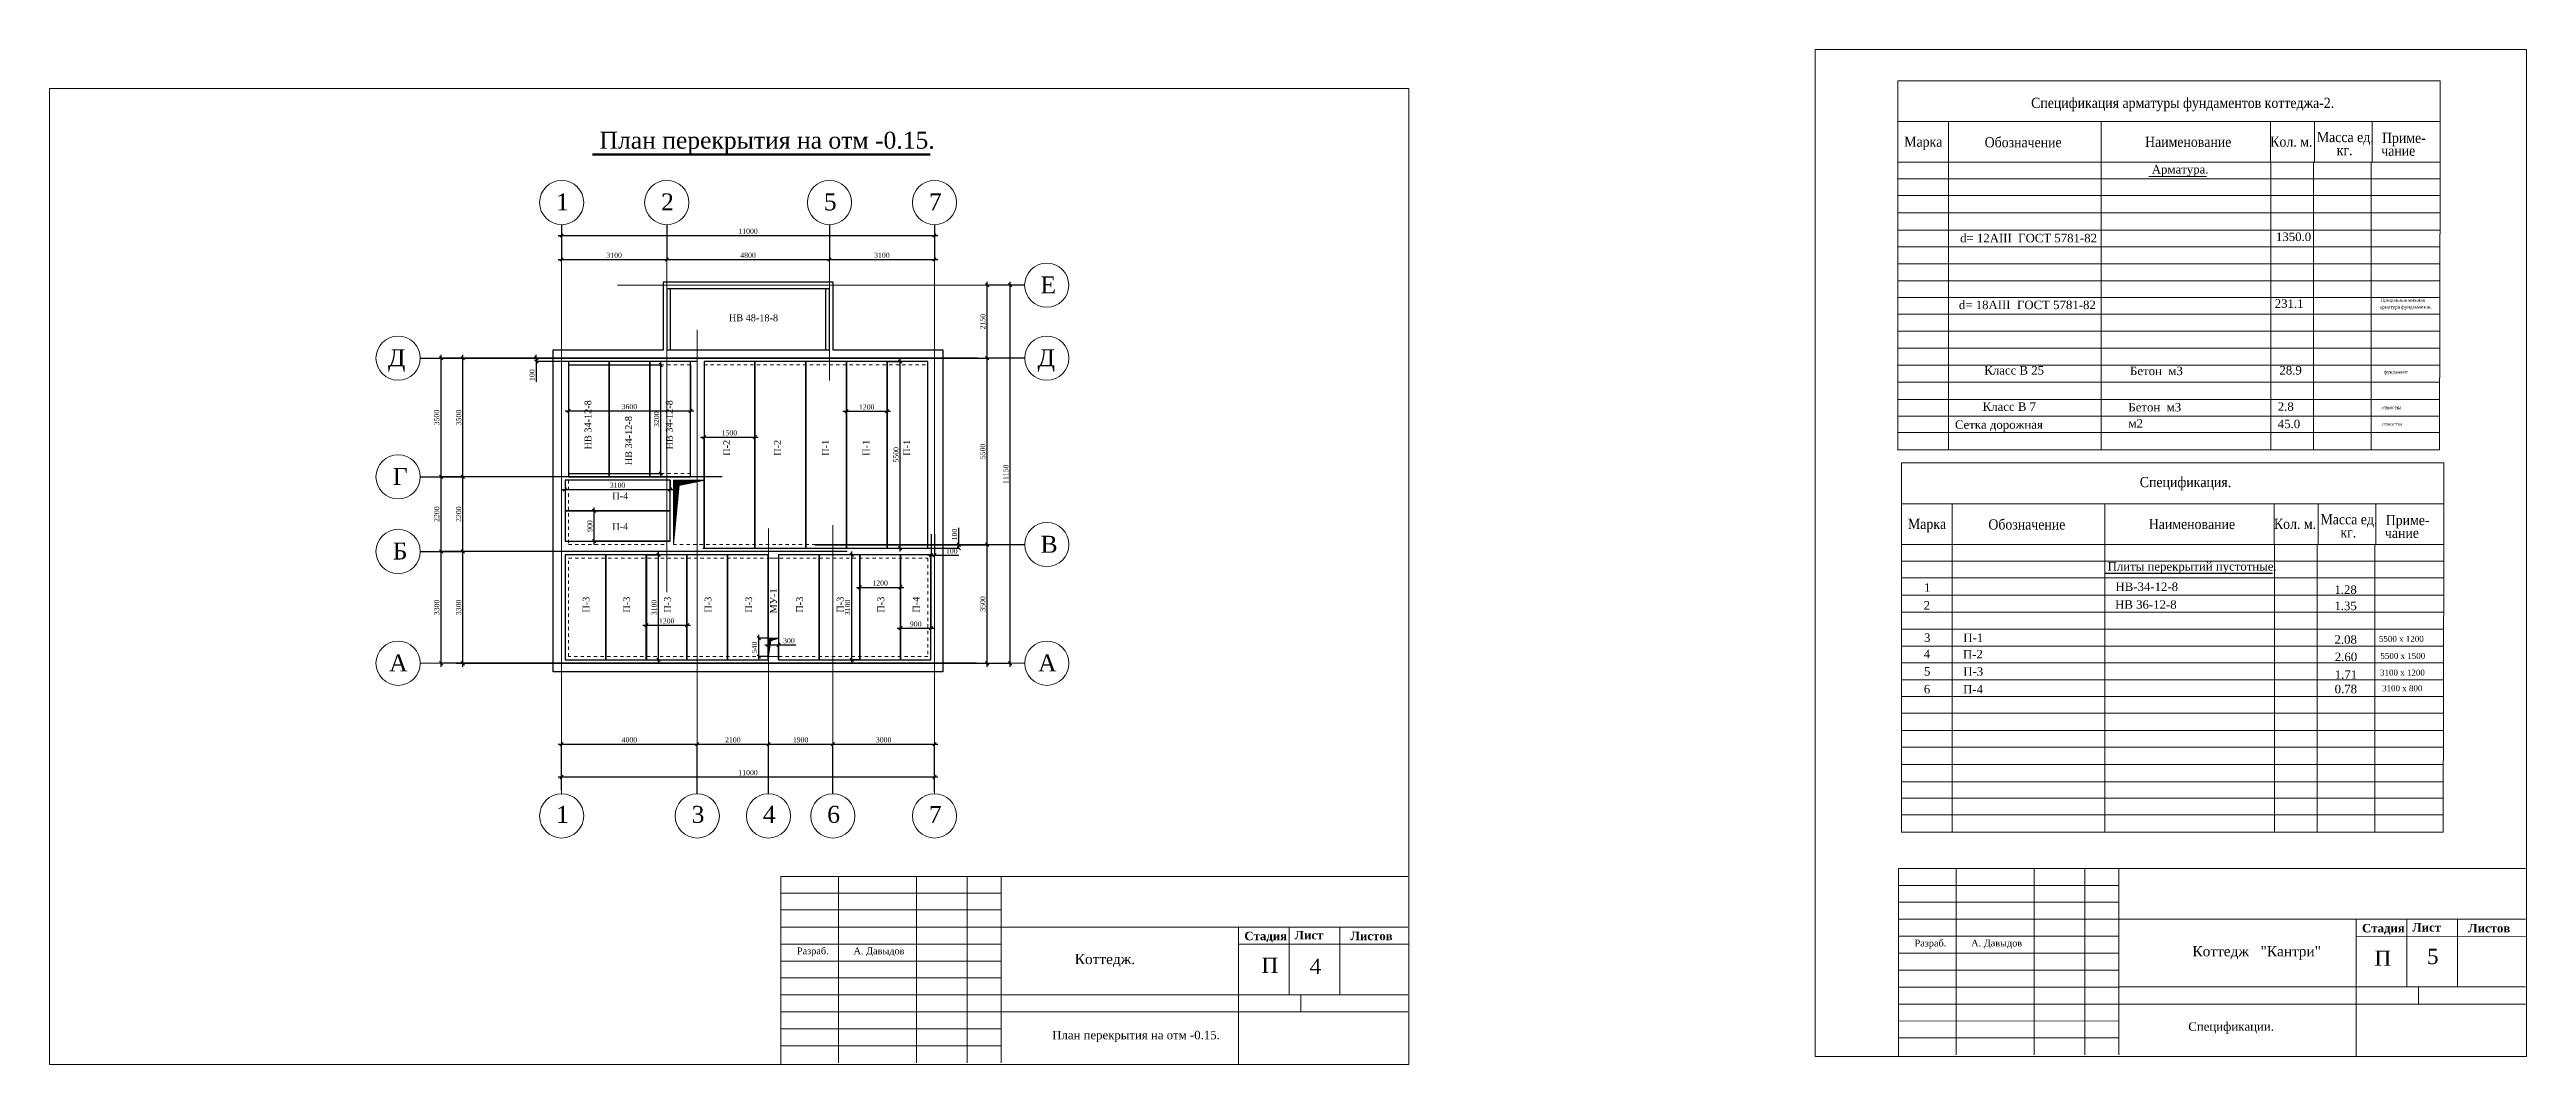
# Model space of a CAD drawing. Extents: x 1526320 to 3332998, y -546296 to 333165.
# Drawn here: x 3259922 to 3332998, y -58055 to -28120 of the extents above; entities that cross this region are included whole.
import ezdxf

# ---------------------------------------------------------------- set-up
doc = ezdxf.new("R2010")
doc.units = 0
doc.header["$LTSCALE"] = 500
doc.header["$MEASUREMENT"] = 0
doc.linetypes.add('424', pattern=[3, 1.5, -1.5])
doc.layers.get('0').update_dxf_attribs({"linetype": 'CONTINUOUS', "lineweight": 0})
doc.layers.add('Для печати', color=250, linetype='CONTINUOUS', lineweight=0)
doc.styles.add('NAKLON', font='TIMESBD.TTF', dxfattribs={"height": 500})
doc.styles.get("Standard").update_dxf_attribs({"font": 'TIMES.TTF', "height": 150})
doc.dimstyles.new('ISO-25', dxfattribs={"dimtxt": 300, "dimasz": 100, "dimexe": 0, "dimexo": 0, "dimgap": 50, "dimtad": 1, "dimdec": 0, "dimrnd": 10, "dimtxsty": 'Standard', "dimblk": 'OBLIQUE', "dimcen": 100, "dimdle": 100, "dimadec": 0, "dimazin": 0, "dimtfac": 1, "dimtdec": 0, "dimtmove": 0, "dimatfit": 3, "dimldrblk": 'OBLIQUE', "dimfxl": 0, "dimarcsym": 0})

msp = doc.modelspace()

# ---------------------------------------------------------------- texts
at = {"layer": 'Для печати', "color": 5, "linetype": 'Continuous', "lineweight": 15, "ltscale": 0.13, "width": 0.9}
for s, p in [('Спецификация арматуры фундаментов коттеджа-2.', (3318384.6, -29842.8)), ('Марка', (3314641.1, -30988.1)), ('Обозначение', (3317014.3, -31003.8)), ('Наименование', (3321746.4, -30992.1)), ('Кол. м.', (3325439, -30987.2)), ('Масса ед.', (3326812.5, -30851.4)), ('Приме-', (3328737.1, -30875.4)), ('кг.', (3327400, -31239.4)), ('чание', (3328713.8, -31253.5)), ('Спецификация.', (3321590.7, -41027.3)), ('Марка', (3314750.5, -42261)), ('Обозначение', (3317123.7, -42276.7)), ('Наименование', (3321855.8, -42265)), ('Кол. м.', (3325548.3, -42260.1)), ('Масса ед.', (3326921.9, -42124.3)), ('кг.', (3327509.4, -42512.3)), ('чание', (3328823.1, -42526.4)), ('Приме-', (3328846.5, -42148.3))]:
    msp.add_text(s, height=300, dxfattribs=at).set_placement(p)
at = {"layer": 'Для печати', "color": 5, "linetype": 'Continuous', "lineweight": 50, "ltscale": 0.13}
for s, height, p in [('План перекрытия на отм -0.15.', 500, (3276147.9, -31044.1)), ('Спецификации.', 250, (3323022.1, -57061.7)), ('План перекрытия на отм -0.15.', 250, (3289504, -57313.6))]:
    msp.add_text(s, height=height, dxfattribs=at).set_placement(p)
at = {"layer": 'Для печати', "color": 5, "linetype": 'Continuous', "lineweight": 15}
for s, height, p in [('Арматура.', 250, (3321944.9, -31778)), ('d= 12AIII  ГОСТ 5781-82', 250, (3316289.7, -33805.6)), ('1350.0', 250, (3325608, -33768.1)), ('d= 18AIII  ГОСТ 5781-82', 250, (3316253.5, -35776.3)), ('231.1', 250, (3325571.8, -35738.7)), ('арматура фундаментов.', 100, (3328668.8, -35767.5)), ('Продольная нижняя', 100, (3328694.6, -35555.2)), ('Класс В 25', 250, (3317004.2, -37706.6)), ('Бетон  м3', 250, (3321302.6, -37723.6)), ('28.9', 250, (3325709.8, -37705.4)), ('фундамент', 100, (3328787.5, -37683.8)), ('Класс В 7', 250, (3316955.3, -38776.6)), ('Бетон  м3', 250, (3321253.6, -38793.7)), ('2.8', 250, (3325660.8, -38775.4)), ('отмостка', 100, (3328719.3, -38728.6)), ('Сетка дорожная', 250, (3316137.9, -39307.4)), ('м2', 250, (3321256.5, -39274.1)), ('45.0', 250, (3325661.1, -39288.9)), ('отмостка', 100, (3328746.5, -39218.3)), ('Разраб.', 200, (3281972.2, -54805.4)), ('А. Давыдов', 200, (3283642.6, -54805.4)), ('Разраб.', 200, (3314946.2, -54575.6)), ('А. Давыдов', 200, (3316616.6, -54575.6)), ('П', 450, (3328514.6, -55144.2)), ('5', 450, (3330064.5, -55094.4)), ('П', 450, (3295680.1, -55355.9)), ('4', 450, (3297100.2, -55383))]:
    msp.add_text(s, height=height, dxfattribs=at).set_placement(p)
at = {"layer": 'Для печати', "color": 5, "linetype": 'Continuous', "lineweight": 9}
for s, height, p in [('1', 500, (3274864.6, -32864.1)), ('2', 500, (3277964.6, -32864.1)), ('5', 500, (3282764.4, -32864.1)), ('7', 500, (3285864.3, -32864.1)), ('Е', 500, (3289157.1, -35311.5)), ('Д', 500, (3269905.2, -37462.6)), ('Д', 500, (3289071, -37462.5)), ('Г', 500, (3270047.8, -40962.8)), ('Б', 500, (3270047.9, -43162.1)), ('В', 500, (3289160.1, -42962.5)), ('А', 500, (3269942.4, -46462.5)), ('А', 500, (3289086.9, -46462.6)), ('1', 500, (3274864.6, -50929.5)), ('3', 500, (3278864.9, -50929.5)), ('4', 500, (3280964.8, -50929.5)), ('6', 500, (3282864.7, -50929.5)), ('7', 500, (3285864.3, -50929.5)), ('Коттедж.', 300, (3290168.6, -55095.3)), ('Коттедж   "Кантри"', 300, (3323142.5, -54865.4))]:
    msp.add_text(s, height=height, dxfattribs=at).set_placement(p)
at = {"layer": 'Для печати', "color": 5, "linetype": 'Continuous', "lineweight": 30, "ltscale": 0.13}
for s, p in [('НВ 48-18-8', (3279964.8, -36133.4)), ('П-4', (3276525.1, -41385.8)), ('П-4', (3276525, -42285.8))]:
    msp.add_text(s, height=200, dxfattribs=at).set_placement(p)
for s, p in [('НВ 34-12-8', (3275905.4, -39915)), ('НВ 34-12-8', (3278304.8, -39914.4)), ('НВ 34-12-8', (3277105.1, -40383.3)), ('П-2', (3279995.8, -40102.1)), ('П-2', (3281495.6, -40102.1)), ('П-1', (3282912.4, -40102.1)), ('П-1', (3284112.1, -40102.1)), ('П-1', (3285311.8, -40102.1)), ('П-3', (3275849.6, -44729)), ('П-3', (3277049.4, -44728.8)), ('П-3', (3278249.2, -44728.8)), ('П-3', (3279448.9, -44728.8)), ('П-3', (3280648.6, -44728.8)), ('МУ-1', (3281377.8, -44750.4)), ('П-3', (3282148.2, -44728.8)), ('П-3', (3283347.9, -44728.8)), ('П-3', (3284547.7, -44728.9)), ('П-4', (3285589.3, -44728.9))]:
    msp.add_text(s, height=200, rotation=90, dxfattribs=at).set_placement(p)
at = {"layer": 'Для печати', "color": 5, "linetype": 'Continuous', "lineweight": 30}
for s, height, p in [('Плиты перекрытий пустотные.', 250, (3320642.2, -43488.4)), ('НВ-34-12-8', 250, (3320873.1, -44090.5)), ('2', 250, (3315213.1, -44638.7)), ('1', 250, (3315223.6, -44114.6)), ('НВ 36-12-8', 250, (3320862.6, -44614.7)), ('1.28', 250, (3327331.8, -44175.8)), ('1.35', 250, (3327331.9, -44654.4)), ('4', 250, (3315216.2, -46074.6)), ('3', 250, (3315224.8, -45590.8)), ('П-2', 250, (3316373.5, -46078.8)), ('П-1', 250, (3316382.2, -45595)), ('2.08', 250, (3327334.9, -45648)), ('2.60', 250, (3327343.6, -46157.7)), ('5500 х 1200', 175, (3328646.3, -45589.8)), ('5500 х 1500', 175, (3328688.9, -46092.9)), ('5', 250, (3315224.8, -46584.3)), ('П-3', 250, (3316382.2, -46588.5)), ('1.71', 250, (3327343.6, -46678.4)), ('3100 х 1200', 175, (3328678.5, -46584.9)), ('6', 250, (3315220.3, -47109.6)), ('П-4', 250, (3316377.7, -47113.8)), ('0.78', 250, (3327339.1, -47107.9)), ('3100 х 800', 175, (3328739.1, -47046.7))]:
    msp.add_text(s, height=height, dxfattribs=at).set_placement(p)
at = {"layer": 'Для печати', "color": 5, "linetype": 'Continuous', "lineweight": 15, "ltscale": 0.13, "style": 'NAKLON'}
for s, p in [('Стадия', (3328146.9, -54160.3)), ('Лист', (3329626.4, -54136)), ('Листов', (3331275.7, -54160.3)), ('Стадия', (3295173, -54390.1)), ('Лист', (3296652.5, -54365.9)), ('Листов', (3298301.8, -54390.1))]:
    msp.add_text(s, height=250, dxfattribs=at).set_placement(p)

# ---------------------------------------------------------------- blocks, each defined once
blk = doc.blocks.new('_Oblique')
at = {"color": 0, "linetype": 'ByBlock', "lineweight": -2}
blk.add_line((-0.5, -0.5), (0.5, 0.5), dxfattribs=at)
blk = doc.blocks.new('*D2127')
at = {"layer": 'Для печати', "color": 0, "linetype": 'Continuous', "lineweight": -2, "ltscale": 0.13}
for p, q in [((3275030, -33287), (3275030, -34314)), ((3278130, -33287), (3278130, -34314)), ((3274930, -34314), (3278230, -34314))]:
    blk.add_line(p, q, dxfattribs=at)
at = {"layer": 'Для печати', "color": 0, "linetype": 'Continuous', "lineweight": -2, "ltscale": 0.13, "xscale": 100, "yscale": 100, "zscale": 100, "rotation": 180}
blk.add_blockref('_Oblique', (3275030, -34314), dxfattribs=at)
at = {"layer": 'Для печати', "color": 0, "linetype": 'Continuous', "lineweight": -2, "ltscale": 0.13, "xscale": 100, "yscale": 100, "zscale": 100}
blk.add_blockref('_Oblique', (3278130, -34314), dxfattribs=at)
at = {"layer": 'Для печати', "color": 0, "linetype": 'Continuous', "lineweight": 5, "ltscale": 0.13, "insert": (3276580, -34187), "char_height": 150, "attachment_point": 5}
blk.add_mtext('3100', dxfattribs=at)
blk = doc.blocks.new('*D2128')
at = {"layer": 'Для печати', "color": 0, "linetype": 'Continuous', "lineweight": -2, "ltscale": 0.13}
for p, q in [((3275230, -37424), (3277957, -37424)), ((3277957, -40723), (3277957, -37324)), ((3275230, -40623), (3277957, -40623))]:
    blk.add_line(p, q, dxfattribs=at)
at = {"layer": 'Для печати', "color": 0, "linetype": 'Continuous', "lineweight": -2, "ltscale": 0.13, "xscale": 100, "yscale": 100, "zscale": 100}
for p, rotation in [((3277957, -37424), 90), ((3277957, -40623), 270)]:
    blk.add_blockref('_Oblique', p, dxfattribs=dict(at, rotation=rotation))
at = {"layer": 'Для печати', "color": 0, "linetype": 'Continuous', "lineweight": 9, "ltscale": 0.13, "insert": (3277831, -39024), "char_height": 150, "attachment_point": 5, "rotation": 90}
blk.add_mtext('3200', dxfattribs=at)
blk = doc.blocks.new('*D2129')
at = {"layer": 'Для печати', "color": 0, "linetype": 'Continuous', "lineweight": -2, "ltscale": 0.13}
for p, q in [((3275990, -42723), (3275990, -41624)), ((3275129, -41724), (3275990, -41724)), ((3278229, -42623), (3275990, -42623))]:
    blk.add_line(p, q, dxfattribs=at)
at = {"layer": 'Для печати', "color": 0, "linetype": 'Continuous', "lineweight": -2, "ltscale": 0.13, "xscale": 100, "yscale": 100, "zscale": 100}
for p, rotation in [((3275990, -41724), 90), ((3275990, -42623), 270)]:
    blk.add_blockref('_Oblique', p, dxfattribs=dict(at, rotation=rotation))
at = {"layer": 'Для печати', "color": 0, "linetype": 'Continuous', "lineweight": 9, "ltscale": 0.13, "insert": (3275864, -42174), "char_height": 150, "attachment_point": 5, "rotation": 90}
blk.add_mtext('900', dxfattribs=at)
blk = doc.blocks.new('*D2130')
at = {"layer": 'Для печати', "color": 0, "linetype": 'Continuous', "lineweight": -2, "ltscale": 0.13}
for p, q in [((3274930, -49576), (3286130, -49576)), ((3275030, -49966), (3275030, -49576)), ((3286030, -49999), (3286030, -49576))]:
    blk.add_line(p, q, dxfattribs=at)
at = {"layer": 'Для печати', "color": 0, "linetype": 'Continuous', "lineweight": -2, "ltscale": 0.13, "xscale": 100, "yscale": 100, "zscale": 100, "rotation": 180}
blk.add_blockref('_Oblique', (3275030, -49576), dxfattribs=at)
at = {"layer": 'Для печати', "color": 0, "linetype": 'Continuous', "lineweight": -2, "ltscale": 0.13, "xscale": 100, "yscale": 100, "zscale": 100}
blk.add_blockref('_Oblique', (3286030, -49576), dxfattribs=at)
at = {"layer": 'Для печати', "color": 0, "linetype": 'Continuous', "lineweight": 9, "ltscale": 0.13, "insert": (3280530, -49450), "char_height": 150, "attachment_point": 5}
blk.add_mtext('11000', dxfattribs=at)
blk = doc.blocks.new('*D2131')
at = {"layer": 'Для печати', "color": 0, "linetype": 'Continuous', "lineweight": -2, "ltscale": 0.13}
for p, q in [((3287581, -37324), (3287581, -34973)), ((3288689, -35073), (3287581, -35073)), ((3271005, -37224), (3287581, -37224))]:
    blk.add_line(p, q, dxfattribs=at)
at = {"layer": 'Для печати', "color": 0, "linetype": 'Continuous', "lineweight": -2, "ltscale": 0.13, "xscale": 100, "yscale": 100, "zscale": 100}
for p, rotation in [((3287581, -35073), 90), ((3287581, -37224), 270)]:
    blk.add_blockref('_Oblique', p, dxfattribs=dict(at, rotation=rotation))
at = {"layer": 'Для печати', "color": 0, "linetype": 'Continuous', "lineweight": 9, "ltscale": 0.13, "insert": (3287455, -36148), "char_height": 150, "attachment_point": 5, "rotation": 90}
blk.add_mtext('2150', dxfattribs=at)
blk = doc.blocks.new('*D2132')
at = {"layer": 'Для печати', "color": 0, "linetype": 'Continuous', "lineweight": -2, "ltscale": 0.13}
for p, q in [((3287581, -46324), (3287581, -42624)), ((3288692, -42724), (3287581, -42724)), ((3271917, -46224), (3287581, -46224))]:
    blk.add_line(p, q, dxfattribs=at)
at = {"layer": 'Для печати', "color": 0, "linetype": 'Continuous', "lineweight": -2, "ltscale": 0.13, "xscale": 100, "yscale": 100, "zscale": 100}
for p, rotation in [((3287581, -42724), 90), ((3287581, -46224), 270)]:
    blk.add_blockref('_Oblique', p, dxfattribs=dict(at, rotation=rotation))
at = {"layer": 'Для печати', "color": 0, "linetype": 'Continuous', "lineweight": 9, "ltscale": 0.13, "insert": (3287455, -44474), "char_height": 150, "attachment_point": 5, "rotation": 90}
blk.add_mtext('3500', dxfattribs=at)
blk = doc.blocks.new('*D2133')
at = {"layer": 'Для печати', "color": 0, "linetype": 'Continuous', "lineweight": -2, "ltscale": 0.13}
for p, q in [((3271472, -46324), (3271472, -42824)), ((3273090, -42924), (3271472, -42924)), ((3287269, -46224), (3271472, -46224))]:
    blk.add_line(p, q, dxfattribs=at)
at = {"layer": 'Для печати', "color": 0, "linetype": 'Continuous', "lineweight": -2, "ltscale": 0.13, "xscale": 100, "yscale": 100, "zscale": 100}
for p, rotation in [((3271472, -42924), 90), ((3271472, -46224), 270)]:
    blk.add_blockref('_Oblique', p, dxfattribs=dict(at, rotation=rotation))
at = {"layer": 'Для печати', "color": 0, "linetype": 'Continuous', "lineweight": 9, "ltscale": 0.13, "insert": (3271345, -44574), "char_height": 150, "attachment_point": 5, "rotation": 90}
blk.add_mtext('3300', dxfattribs=at)
blk = doc.blocks.new('*D2134')
at = {"layer": 'Для печати', "color": 0, "linetype": 'Continuous', "lineweight": -2, "ltscale": 0.13}
for p, q in [((3288261, -46324), (3288261, -34973)), ((3288689, -35073), (3288261, -35073)), ((3271917, -46224), (3288261, -46224))]:
    blk.add_line(p, q, dxfattribs=at)
at = {"layer": 'Для печати', "color": 0, "linetype": 'Continuous', "lineweight": -2, "ltscale": 0.13, "xscale": 100, "yscale": 100, "zscale": 100}
for p, rotation in [((3288261, -35073), 90), ((3288261, -46224), 270)]:
    blk.add_blockref('_Oblique', p, dxfattribs=dict(at, rotation=rotation))
at = {"layer": 'Для печати', "color": 0, "linetype": 'Continuous', "lineweight": 9, "ltscale": 0.13, "insert": (3288135, -40648), "char_height": 150, "attachment_point": 5, "rotation": 90}
blk.add_mtext('11150', dxfattribs=at)
blk = doc.blocks.new('*D2135')
at = {"layer": 'Для печати', "color": 0, "linetype": 'Continuous', "lineweight": -2, "ltscale": 0.13}
for p, q in [((3271472, -40824), (3271472, -37124)), ((3287298, -37224), (3271472, -37224)), ((3273081, -40724), (3271472, -40724))]:
    blk.add_line(p, q, dxfattribs=at)
at = {"layer": 'Для печати', "color": 0, "linetype": 'Continuous', "lineweight": -2, "ltscale": 0.13, "xscale": 100, "yscale": 100, "zscale": 100}
for p, rotation in [((3271472, -37224), 90), ((3271472, -40724), 270)]:
    blk.add_blockref('_Oblique', p, dxfattribs=dict(at, rotation=rotation))
at = {"layer": 'Для печати', "color": 0, "linetype": 'Continuous', "lineweight": 9, "ltscale": 0.13, "insert": (3271345, -38974), "char_height": 150, "attachment_point": 5, "rotation": 90}
blk.add_mtext('3500', dxfattribs=at)
blk = doc.blocks.new('*D2136')
at = {"layer": 'Для печати', "color": 0, "linetype": 'Continuous', "lineweight": -2, "ltscale": 0.13}
for p, q in [((3274930, -33604), (3286130, -33604)), ((3275030, -33287), (3275030, -33604)), ((3286030, -33287), (3286030, -33604))]:
    blk.add_line(p, q, dxfattribs=at)
at = {"layer": 'Для печати', "color": 0, "linetype": 'Continuous', "lineweight": -2, "ltscale": 0.13, "xscale": 100, "yscale": 100, "zscale": 100, "rotation": 180}
blk.add_blockref('_Oblique', (3275030, -33604), dxfattribs=at)
at = {"layer": 'Для печати', "color": 0, "linetype": 'Continuous', "lineweight": -2, "ltscale": 0.13, "xscale": 100, "yscale": 100, "zscale": 100}
blk.add_blockref('_Oblique', (3286030, -33604), dxfattribs=at)
at = {"layer": 'Для печати', "color": 0, "linetype": 'Continuous', "lineweight": 5, "ltscale": 0.13, "insert": (3280530, -33477), "char_height": 150, "attachment_point": 5}
blk.add_mtext('11000', dxfattribs=at)
blk = doc.blocks.new('*D2137')
at = {"layer": 'Для печати', "color": 0, "linetype": 'Continuous', "lineweight": -2, "ltscale": 0.13}
for p, q in [((3274283, -37224), (3274283, -37124)), ((3279029, -37224), (3274283, -37224)), ((3274283, -37224), (3274283, -37324)), ((3279029, -37324), (3274283, -37324)), ((3274283, -37324), (3274283, -37922))]:
    blk.add_line(p, q, dxfattribs=at)
at = {"layer": 'Для печати', "color": 0, "linetype": 'Continuous', "lineweight": -2, "ltscale": 0.13, "xscale": 100, "yscale": 100, "zscale": 100}
for p, rotation in [((3274283, -37224), 270), ((3274283, -37324), 90)]:
    blk.add_blockref('_Oblique', p, dxfattribs=dict(at, rotation=rotation))
at = {"layer": 'Для печати', "color": 0, "linetype": 'Continuous', "lineweight": 9, "ltscale": 0.13, "insert": (3274157, -37723), "char_height": 150, "attachment_point": 5, "rotation": 90}
blk.add_mtext('100', dxfattribs=at)
blk = doc.blocks.new('*D2138')
at = {"layer": 'Для печати', "color": 0, "linetype": 'Continuous', "lineweight": -2, "ltscale": 0.13}
for p, q in [((3275130, -40824), (3275130, -41097)), ((3278229, -40824), (3278229, -41097)), ((3275030, -41097), (3278329, -41097))]:
    blk.add_line(p, q, dxfattribs=at)
at = {"layer": 'Для печати', "color": 0, "linetype": 'Continuous', "lineweight": -2, "ltscale": 0.13, "xscale": 100, "yscale": 100, "zscale": 100, "rotation": 180}
blk.add_blockref('_Oblique', (3275130, -41097), dxfattribs=at)
at = {"layer": 'Для печати', "color": 0, "linetype": 'Continuous', "lineweight": -2, "ltscale": 0.13, "xscale": 100, "yscale": 100, "zscale": 100}
blk.add_blockref('_Oblique', (3278229, -41097), dxfattribs=at)
at = {"layer": 'Для печати', "color": 0, "linetype": 'Continuous', "lineweight": 9, "ltscale": 0.13, "insert": (3276679, -40970), "char_height": 150, "attachment_point": 5}
blk.add_mtext('3100', dxfattribs=at)
blk = doc.blocks.new('*D2139')
at = {"layer": 'Для печати', "color": 0, "linetype": 'Continuous', "lineweight": -2, "ltscale": 0.13}
for p, q in [((3275230, -37424), (3275230, -38779)), ((3278830, -37424), (3278830, -38779)), ((3275130, -38779), (3278930, -38779))]:
    blk.add_line(p, q, dxfattribs=at)
at = {"layer": 'Для печати', "color": 0, "linetype": 'Continuous', "lineweight": -2, "ltscale": 0.13, "xscale": 100, "yscale": 100, "zscale": 100, "rotation": 180}
blk.add_blockref('_Oblique', (3275230, -38779), dxfattribs=at)
at = {"layer": 'Для печати', "color": 0, "linetype": 'Continuous', "lineweight": -2, "ltscale": 0.13, "xscale": 100, "yscale": 100, "zscale": 100}
blk.add_blockref('_Oblique', (3278830, -38779), dxfattribs=at)
at = {"layer": 'Для печати', "color": 0, "linetype": 'Continuous', "lineweight": 9, "ltscale": 0.13, "insert": (3277030, -38652), "char_height": 150, "attachment_point": 5}
blk.add_mtext('3600', dxfattribs=at)
blk = doc.blocks.new('*D2140')
at = {"layer": 'Для печати', "color": 0, "linetype": 'Continuous', "lineweight": -2, "ltscale": 0.13}
for p, q in [((3274930, -48607), (3279131, -48607)), ((3275030, -49966), (3275030, -48607)), ((3279031, -50073), (3279031, -48607))]:
    blk.add_line(p, q, dxfattribs=at)
at = {"layer": 'Для печати', "color": 0, "linetype": 'Continuous', "lineweight": -2, "ltscale": 0.13, "xscale": 100, "yscale": 100, "zscale": 100, "rotation": 180}
blk.add_blockref('_Oblique', (3275030, -48607), dxfattribs=at)
at = {"layer": 'Для печати', "color": 0, "linetype": 'Continuous', "lineweight": -2, "ltscale": 0.13, "xscale": 100, "yscale": 100, "zscale": 100}
blk.add_blockref('_Oblique', (3279031, -48607), dxfattribs=at)
at = {"layer": 'Для печати', "color": 0, "linetype": 'Continuous', "lineweight": 9, "ltscale": 0.13, "insert": (3277030, -48481), "char_height": 150, "attachment_point": 5}
blk.add_mtext('4000', dxfattribs=at)
blk = doc.blocks.new('*D2141')
at = {"layer": 'Для печати', "color": 0, "linetype": 'Continuous', "lineweight": -2, "ltscale": 0.13}
for p, q in [((3270856, -40724), (3272118, -40724)), ((3272118, -43023), (3272118, -40624)), ((3283450, -42923), (3272118, -42923))]:
    blk.add_line(p, q, dxfattribs=at)
at = {"layer": 'Для печати', "color": 0, "linetype": 'Continuous', "lineweight": -2, "ltscale": 0.13, "xscale": 100, "yscale": 100, "zscale": 100}
for p, rotation in [((3272118, -40724), 90), ((3272118, -42923), 270)]:
    blk.add_blockref('_Oblique', p, dxfattribs=dict(at, rotation=rotation))
at = {"layer": 'Для печати', "color": 0, "linetype": 'Continuous', "lineweight": 9, "ltscale": 0.13, "insert": (3271992, -41824), "char_height": 150, "attachment_point": 5, "rotation": 90}
blk.add_mtext('2200', dxfattribs=at)
blk = doc.blocks.new('*D2142')
at = {"layer": 'Для печати', "color": 0, "linetype": 'Continuous', "lineweight": -2, "ltscale": 0.13}
for p, q in [((3270856, -37224), (3272118, -37224)), ((3272118, -40824), (3272118, -37124)), ((3279768, -40724), (3272118, -40724))]:
    blk.add_line(p, q, dxfattribs=at)
at = {"layer": 'Для печати', "color": 0, "linetype": 'Continuous', "lineweight": -2, "ltscale": 0.13, "xscale": 100, "yscale": 100, "zscale": 100}
for p, rotation in [((3272118, -37224), 90), ((3272118, -40724), 270)]:
    blk.add_blockref('_Oblique', p, dxfattribs=dict(at, rotation=rotation))
at = {"layer": 'Для печати', "color": 0, "linetype": 'Continuous', "lineweight": 9, "ltscale": 0.13, "insert": (3271992, -38974), "char_height": 150, "attachment_point": 5, "rotation": 90}
blk.add_mtext('3500', dxfattribs=at)
blk = doc.blocks.new('*D2143')
at = {"layer": 'Для печати', "color": 0, "linetype": 'Continuous', "lineweight": -2, "ltscale": 0.13}
for p, q in [((3270856, -42924), (3272118, -42924)), ((3272118, -46324), (3272118, -42824)), ((3272566, -46224), (3272118, -46224))]:
    blk.add_line(p, q, dxfattribs=at)
at = {"layer": 'Для печати', "color": 0, "linetype": 'Continuous', "lineweight": -2, "ltscale": 0.13, "xscale": 100, "yscale": 100, "zscale": 100}
for p, rotation in [((3272118, -42924), 90), ((3272118, -46224), 270)]:
    blk.add_blockref('_Oblique', p, dxfattribs=dict(at, rotation=rotation))
at = {"layer": 'Для печати', "color": 0, "linetype": 'Continuous', "lineweight": 9, "ltscale": 0.13, "insert": (3271992, -44574), "char_height": 150, "attachment_point": 5, "rotation": 90}
blk.add_mtext('3300', dxfattribs=at)
blk = doc.blocks.new('*D2144')
at = {"layer": 'Для печати', "color": 0, "linetype": 'Continuous', "lineweight": -2, "ltscale": 0.13}
for p, q in [((3271472, -43024), (3271472, -40624)), ((3273081, -40724), (3271472, -40724)), ((3273090, -42924), (3271472, -42924))]:
    blk.add_line(p, q, dxfattribs=at)
at = {"layer": 'Для печати', "color": 0, "linetype": 'Continuous', "lineweight": -2, "ltscale": 0.13, "xscale": 100, "yscale": 100, "zscale": 100}
for p, rotation in [((3271472, -40724), 90), ((3271472, -42924), 270)]:
    blk.add_blockref('_Oblique', p, dxfattribs=dict(at, rotation=rotation))
at = {"layer": 'Для печати', "color": 0, "linetype": 'Continuous', "lineweight": 9, "ltscale": 0.13, "insert": (3271345, -41824), "char_height": 150, "attachment_point": 5, "rotation": 90}
blk.add_mtext('2200', dxfattribs=at)
blk = doc.blocks.new('*D2145')
at = {"layer": 'Для печати', "color": 0, "linetype": 'Continuous', "lineweight": -2, "ltscale": 0.13}
for p, q in [((3287581, -42824), (3287581, -37124)), ((3288692, -37224), (3287581, -37224)), ((3282505, -42724), (3287581, -42724))]:
    blk.add_line(p, q, dxfattribs=at)
at = {"layer": 'Для печати', "color": 0, "linetype": 'Continuous', "lineweight": -2, "ltscale": 0.13, "xscale": 100, "yscale": 100, "zscale": 100}
for p, rotation in [((3287581, -37224), 90), ((3287581, -42724), 270)]:
    blk.add_blockref('_Oblique', p, dxfattribs=dict(at, rotation=rotation))
at = {"layer": 'Для печати', "color": 0, "linetype": 'Continuous', "lineweight": 9, "ltscale": 0.13, "insert": (3287455, -39974), "char_height": 150, "attachment_point": 5, "rotation": 90}
blk.add_mtext('5500', dxfattribs=at)
blk = doc.blocks.new('*D2146')
at = {"layer": 'Для печати', "color": 0, "linetype": 'Continuous', "lineweight": -2, "ltscale": 0.13}
for p, q in [((3280731, -37323), (3280731, -39553)), ((3279131, -39553), (3280831, -39553)), ((3279231, -42824), (3279231, -39553))]:
    blk.add_line(p, q, dxfattribs=at)
at = {"layer": 'Для печати', "color": 0, "linetype": 'Continuous', "lineweight": -2, "ltscale": 0.13, "xscale": 100, "yscale": 100, "zscale": 100, "rotation": 180}
blk.add_blockref('_Oblique', (3279231, -39553), dxfattribs=at)
at = {"layer": 'Для печати', "color": 0, "linetype": 'Continuous', "lineweight": -2, "ltscale": 0.13, "xscale": 100, "yscale": 100, "zscale": 100}
blk.add_blockref('_Oblique', (3280731, -39553), dxfattribs=at)
at = {"layer": 'Для печати', "color": 0, "linetype": 'Continuous', "lineweight": 9, "ltscale": 0.13, "insert": (3279981, -39427), "char_height": 150, "attachment_point": 5}
blk.add_mtext('1500', dxfattribs=at)
blk = doc.blocks.new('*D2147')
at = {"layer": 'Для печати', "color": 0, "linetype": 'Continuous', "lineweight": -2, "ltscale": 0.13}
for p, q in [((3285019, -42924), (3285019, -37223)), ((3284630, -37323), (3285019, -37323)), ((3283431, -42824), (3285019, -42824))]:
    blk.add_line(p, q, dxfattribs=at)
at = {"layer": 'Для печати', "color": 0, "linetype": 'Continuous', "lineweight": -2, "ltscale": 0.13, "xscale": 100, "yscale": 100, "zscale": 100}
for p, rotation in [((3285019, -37323), 90), ((3285019, -42824), 270)]:
    blk.add_blockref('_Oblique', p, dxfattribs=dict(at, rotation=rotation))
at = {"layer": 'Для печати', "color": 0, "linetype": 'Continuous', "lineweight": 9, "ltscale": 0.13, "insert": (3284893, -40073), "char_height": 150, "attachment_point": 5, "rotation": 90}
blk.add_mtext('5500', dxfattribs=at)
blk = doc.blocks.new('*D2148')
at = {"layer": 'Для печати', "color": 0, "linetype": 'Continuous', "lineweight": -2, "ltscale": 0.13}
for p, q in [((3286748, -42724), (3286748, -42225)), ((3279191, -42824), (3286748, -42824)), ((3285929, -42724), (3286748, -42724)), ((3286748, -42824), (3286748, -42624))]:
    blk.add_line(p, q, dxfattribs=at)
at = {"layer": 'Для печати', "color": 0, "linetype": 'Continuous', "lineweight": -2, "ltscale": 0.13, "xscale": 100, "yscale": 100, "zscale": 100}
for p, rotation in [((3286748, -42724), 90), ((3286748, -42824), 270)]:
    blk.add_blockref('_Oblique', p, dxfattribs=dict(at, rotation=rotation))
at = {"layer": 'Для печати', "color": 0, "linetype": 'Continuous', "lineweight": 9, "ltscale": 0.13, "insert": (3286622, -42425), "char_height": 150, "attachment_point": 5, "rotation": 90}
blk.add_mtext('100', dxfattribs=at)
blk = doc.blocks.new('*D2149')
at = {"layer": 'Для печати', "color": 0, "linetype": 'Continuous', "lineweight": -2, "ltscale": 0.13}
for p, q in [((3285930, -43034), (3285830, -43034)), ((3285930, -42418), (3285930, -43034)), ((3285930, -43034), (3286029, -43034)), ((3286029, -42418), (3286029, -43034)), ((3286029, -43034), (3286739, -43034))]:
    blk.add_line(p, q, dxfattribs=at)
at = {"layer": 'Для печати', "color": 0, "linetype": 'Continuous', "lineweight": -2, "ltscale": 0.13, "xscale": 100, "yscale": 100, "zscale": 100}
blk.add_blockref('_Oblique', (3285930, -43034), dxfattribs=at)
at = {"layer": 'Для печати', "color": 0, "linetype": 'Continuous', "lineweight": -2, "ltscale": 0.13, "xscale": 100, "yscale": 100, "zscale": 100, "rotation": 180}
blk.add_blockref('_Oblique', (3286029, -43034), dxfattribs=at)
at = {"layer": 'Для печати', "color": 0, "linetype": 'Continuous', "lineweight": 9, "ltscale": 0.13, "insert": (3286540, -42908), "char_height": 150, "attachment_point": 5}
blk.add_mtext('100', dxfattribs=at)
blk = doc.blocks.new('*D2150')
at = {"layer": 'Для печати', "color": 0, "linetype": 'Continuous', "lineweight": -2, "ltscale": 0.13}
for p, q in [((3282930, -48607), (3286130, -48607)), ((3283030, -50073), (3283030, -48607)), ((3286030, -49999), (3286030, -48607))]:
    blk.add_line(p, q, dxfattribs=at)
at = {"layer": 'Для печати', "color": 0, "linetype": 'Continuous', "lineweight": -2, "ltscale": 0.13, "xscale": 100, "yscale": 100, "zscale": 100, "rotation": 180}
blk.add_blockref('_Oblique', (3283030, -48607), dxfattribs=at)
at = {"layer": 'Для печати', "color": 0, "linetype": 'Continuous', "lineweight": -2, "ltscale": 0.13, "xscale": 100, "yscale": 100, "zscale": 100}
blk.add_blockref('_Oblique', (3286030, -48607), dxfattribs=at)
at = {"layer": 'Для печати', "color": 0, "linetype": 'Continuous', "lineweight": 9, "ltscale": 0.13, "insert": (3284530, -48481), "char_height": 150, "attachment_point": 5}
blk.add_mtext('3000', dxfattribs=at)
blk = doc.blocks.new('*D2151')
at = {"layer": 'Для печати', "color": 0, "linetype": 'Continuous', "lineweight": -2, "ltscale": 0.13}
for p, q in [((3285927, -43025), (3285927, -45190)), ((3284927, -45190), (3286027, -45190)), ((3285027, -46124), (3285027, -45190))]:
    blk.add_line(p, q, dxfattribs=at)
at = {"layer": 'Для печати', "color": 0, "linetype": 'Continuous', "lineweight": -2, "ltscale": 0.13, "xscale": 100, "yscale": 100, "zscale": 100, "rotation": 180}
blk.add_blockref('_Oblique', (3285027, -45190), dxfattribs=at)
at = {"layer": 'Для печати', "color": 0, "linetype": 'Continuous', "lineweight": -2, "ltscale": 0.13, "xscale": 100, "yscale": 100, "zscale": 100}
blk.add_blockref('_Oblique', (3285927, -45190), dxfattribs=at)
at = {"layer": 'Для печати', "color": 0, "linetype": 'Continuous', "lineweight": 9, "ltscale": 0.13, "insert": (3285477, -45063), "char_height": 150, "attachment_point": 5}
blk.add_mtext('900', dxfattribs=at)
blk = doc.blocks.new('*D2152')
at = {"layer": 'Для печати', "color": 0, "linetype": 'Continuous', "lineweight": -2, "ltscale": 0.13}
for p, q in [((3277529, -43025), (3277885, -43025)), ((3277885, -46224), (3277885, -42925)), ((3277529, -46124), (3277885, -46124))]:
    blk.add_line(p, q, dxfattribs=at)
at = {"layer": 'Для печати', "color": 0, "linetype": 'Continuous', "lineweight": -2, "ltscale": 0.13, "xscale": 100, "yscale": 100, "zscale": 100}
for p, rotation in [((3277885, -43025), 90), ((3277885, -46124), 270)]:
    blk.add_blockref('_Oblique', p, dxfattribs=dict(at, rotation=rotation))
at = {"layer": 'Для печати', "color": 0, "linetype": 'Continuous', "lineweight": 9, "ltscale": 0.13, "insert": (3277758, -44575), "char_height": 150, "attachment_point": 5, "rotation": 90}
blk.add_mtext('3100', dxfattribs=at)
blk = doc.blocks.new('*D2153')
at = {"layer": 'Для печати', "color": 0, "linetype": 'Continuous', "lineweight": -2, "ltscale": 0.13}
for p, q in [((3277429, -45102), (3278829, -45102)), ((3277529, -46124), (3277529, -45102)), ((3278729, -46124), (3278729, -45102))]:
    blk.add_line(p, q, dxfattribs=at)
at = {"layer": 'Для печати', "color": 0, "linetype": 'Continuous', "lineweight": -2, "ltscale": 0.13, "xscale": 100, "yscale": 100, "zscale": 100, "rotation": 180}
blk.add_blockref('_Oblique', (3277529, -45102), dxfattribs=at)
at = {"layer": 'Для печати', "color": 0, "linetype": 'Continuous', "lineweight": -2, "ltscale": 0.13, "xscale": 100, "yscale": 100, "zscale": 100}
blk.add_blockref('_Oblique', (3278729, -45102), dxfattribs=at)
at = {"layer": 'Для печати', "color": 0, "linetype": 'Continuous', "lineweight": 9, "ltscale": 0.13, "insert": (3278129, -44975), "char_height": 150, "attachment_point": 5}
blk.add_mtext('1200', dxfattribs=at)
blk = doc.blocks.new('*D2154')
at = {"layer": 'Для печати', "color": 0, "linetype": 'Continuous', "lineweight": -2, "ltscale": 0.13}
for p, q in [((3281028, -45682), (3281428, -45682)), ((3281128, -46124), (3281128, -45682)), ((3281428, -46124), (3281428, -45682)), ((3281428, -45682), (3281943, -45682))]:
    blk.add_line(p, q, dxfattribs=at)
at = {"layer": 'Для печати', "color": 0, "linetype": 'Continuous', "lineweight": -2, "ltscale": 0.13, "xscale": 100, "yscale": 100, "zscale": 100, "rotation": 180}
blk.add_blockref('_Oblique', (3281128, -45682), dxfattribs=at)
at = {"layer": 'Для печати', "color": 0, "linetype": 'Continuous', "lineweight": -2, "ltscale": 0.13, "xscale": 100, "yscale": 100, "zscale": 100}
blk.add_blockref('_Oblique', (3281428, -45682), dxfattribs=at)
at = {"layer": 'Для печати', "color": 0, "linetype": 'Continuous', "lineweight": 0, "ltscale": 0.13, "insert": (3281736, -45556), "char_height": 150, "attachment_point": 5}
blk.add_mtext('300', dxfattribs=at)
blk = doc.blocks.new('*D2155')
at = {"layer": 'Для печати', "color": 0, "linetype": 'Continuous', "lineweight": -2, "ltscale": 0.13}
for p, q in [((3280844, -46123), (3280844, -45385)), ((3281130, -45485), (3280844, -45485)), ((3281130, -46023), (3280844, -46023))]:
    blk.add_line(p, q, dxfattribs=at)
at = {"layer": 'Для печати', "color": 0, "linetype": 'Continuous', "lineweight": -2, "ltscale": 0.13, "xscale": 100, "yscale": 100, "zscale": 100}
for p, rotation in [((3280844, -45485), 90), ((3280844, -46023), 270)]:
    blk.add_blockref('_Oblique', p, dxfattribs=dict(at, rotation=rotation))
at = {"layer": 'Для печати', "color": 0, "linetype": 'Continuous', "lineweight": 9, "ltscale": 0.13, "insert": (3280718, -45754), "char_height": 150, "attachment_point": 5, "rotation": 90}
blk.add_mtext('540', dxfattribs=at)
blk = doc.blocks.new('*D2156')
at = {"layer": 'Для печати', "color": 0, "linetype": 'Continuous', "lineweight": -2, "ltscale": 0.13}
for p, q in [((3281031, -48607), (3283130, -48607)), ((3281131, -50073), (3281131, -48607)), ((3283030, -50073), (3283030, -48607))]:
    blk.add_line(p, q, dxfattribs=at)
at = {"layer": 'Для печати', "color": 0, "linetype": 'Continuous', "lineweight": -2, "ltscale": 0.13, "xscale": 100, "yscale": 100, "zscale": 100, "rotation": 180}
blk.add_blockref('_Oblique', (3281131, -48607), dxfattribs=at)
at = {"layer": 'Для печати', "color": 0, "linetype": 'Continuous', "lineweight": -2, "ltscale": 0.13, "xscale": 100, "yscale": 100, "zscale": 100}
blk.add_blockref('_Oblique', (3283030, -48607), dxfattribs=at)
at = {"layer": 'Для печати', "color": 0, "linetype": 'Continuous', "lineweight": 9, "ltscale": 0.13, "insert": (3282080, -48481), "char_height": 150, "attachment_point": 5}
blk.add_mtext('1900', dxfattribs=at)
blk = doc.blocks.new('*D2157')
at = {"layer": 'Для печати', "color": 0, "linetype": 'Continuous', "lineweight": -2, "ltscale": 0.13}
for p, q in [((3278931, -48607), (3281231, -48607)), ((3279031, -50073), (3279031, -48607)), ((3281131, -50073), (3281131, -48607))]:
    blk.add_line(p, q, dxfattribs=at)
at = {"layer": 'Для печати', "color": 0, "linetype": 'Continuous', "lineweight": -2, "ltscale": 0.13, "xscale": 100, "yscale": 100, "zscale": 100, "rotation": 180}
blk.add_blockref('_Oblique', (3279031, -48607), dxfattribs=at)
at = {"layer": 'Для печати', "color": 0, "linetype": 'Continuous', "lineweight": -2, "ltscale": 0.13, "xscale": 100, "yscale": 100, "zscale": 100}
blk.add_blockref('_Oblique', (3281131, -48607), dxfattribs=at)
at = {"layer": 'Для печати', "color": 0, "linetype": 'Continuous', "lineweight": 9, "ltscale": 0.13, "insert": (3280081, -48481), "char_height": 150, "attachment_point": 5}
blk.add_mtext('2100', dxfattribs=at)
blk = doc.blocks.new('*D2158')
at = {"layer": 'Для печати', "color": 0, "linetype": 'Continuous', "lineweight": -2, "ltscale": 0.13}
for p, q in [((3278130, -33287), (3278130, -34314)), ((3282930, -33287), (3282930, -34314)), ((3278030, -34314), (3283030, -34314))]:
    blk.add_line(p, q, dxfattribs=at)
at = {"layer": 'Для печати', "color": 0, "linetype": 'Continuous', "lineweight": -2, "ltscale": 0.13, "xscale": 100, "yscale": 100, "zscale": 100, "rotation": 180}
blk.add_blockref('_Oblique', (3278130, -34314), dxfattribs=at)
at = {"layer": 'Для печати', "color": 0, "linetype": 'Continuous', "lineweight": -2, "ltscale": 0.13, "xscale": 100, "yscale": 100, "zscale": 100}
blk.add_blockref('_Oblique', (3282930, -34314), dxfattribs=at)
at = {"layer": 'Для печати', "color": 0, "linetype": 'Continuous', "lineweight": 5, "ltscale": 0.13, "insert": (3280530, -34187), "char_height": 150, "attachment_point": 5}
blk.add_mtext('4800', dxfattribs=at)
blk = doc.blocks.new('*D2159')
at = {"layer": 'Для печати', "color": 0, "linetype": 'Continuous', "lineweight": -2, "ltscale": 0.13}
for p, q in [((3282930, -33287), (3282930, -34314)), ((3286030, -33287), (3286030, -34314)), ((3282830, -34314), (3286130, -34314))]:
    blk.add_line(p, q, dxfattribs=at)
at = {"layer": 'Для печати', "color": 0, "linetype": 'Continuous', "lineweight": -2, "ltscale": 0.13, "xscale": 100, "yscale": 100, "zscale": 100, "rotation": 180}
blk.add_blockref('_Oblique', (3282930, -34314), dxfattribs=at)
at = {"layer": 'Для печати', "color": 0, "linetype": 'Continuous', "lineweight": -2, "ltscale": 0.13, "xscale": 100, "yscale": 100, "zscale": 100}
blk.add_blockref('_Oblique', (3286030, -34314), dxfattribs=at)
at = {"layer": 'Для печати', "color": 0, "linetype": 'Continuous', "lineweight": 5, "ltscale": 0.13, "insert": (3284480, -34187), "char_height": 150, "attachment_point": 5}
blk.add_mtext('3100', dxfattribs=at)
blk = doc.blocks.new('*D2160')
at = {"layer": 'Для печати', "color": 0, "linetype": 'Continuous', "lineweight": -2, "ltscale": 0.13}
for p, q in [((3283431, -37323), (3283431, -38790)), ((3284630, -37323), (3284630, -38790)), ((3283331, -38790), (3284730, -38790))]:
    blk.add_line(p, q, dxfattribs=at)
at = {"layer": 'Для печати', "color": 0, "linetype": 'Continuous', "lineweight": -2, "ltscale": 0.13, "xscale": 100, "yscale": 100, "zscale": 100, "rotation": 180}
blk.add_blockref('_Oblique', (3283431, -38790), dxfattribs=at)
at = {"layer": 'Для печати', "color": 0, "linetype": 'Continuous', "lineweight": -2, "ltscale": 0.13, "xscale": 100, "yscale": 100, "zscale": 100}
blk.add_blockref('_Oblique', (3284630, -38790), dxfattribs=at)
at = {"layer": 'Для печати', "color": 0, "linetype": 'Continuous', "lineweight": 9, "ltscale": 0.13, "insert": (3284030, -38663), "char_height": 150, "attachment_point": 5}
blk.add_mtext('1200', dxfattribs=at)
blk = doc.blocks.new('*D2363')
at = {"layer": 'Для печати', "color": 0, "linetype": 'Continuous', "lineweight": -2, "ltscale": 0.13}
for p, q in [((3283827, -43025), (3283827, -43983)), ((3285027, -43025), (3285027, -43983)), ((3283727, -43983), (3285127, -43983))]:
    blk.add_line(p, q, dxfattribs=at)
at = {"layer": 'Для печати', "color": 0, "linetype": 'Continuous', "lineweight": -2, "ltscale": 0.13, "xscale": 100, "yscale": 100, "zscale": 100, "rotation": 180}
blk.add_blockref('_Oblique', (3283827, -43983), dxfattribs=at)
at = {"layer": 'Для печати', "color": 0, "linetype": 'Continuous', "lineweight": -2, "ltscale": 0.13, "xscale": 100, "yscale": 100, "zscale": 100}
blk.add_blockref('_Oblique', (3285027, -43983), dxfattribs=at)
at = {"layer": 'Для печати', "color": 0, "linetype": 'Continuous', "lineweight": 5, "ltscale": 0.13, "insert": (3284427, -43856), "char_height": 150, "attachment_point": 5}
blk.add_mtext('1200', dxfattribs=at)
blk = doc.blocks.new('*D2364')
at = {"layer": 'Для печати', "color": 0, "linetype": 'Continuous', "lineweight": -2, "ltscale": 0.13}
for p, q in [((3283591, -46224), (3283591, -42925)), ((3283827, -43025), (3283591, -43025)), ((3283827, -46124), (3283591, -46124))]:
    blk.add_line(p, q, dxfattribs=at)
at = {"layer": 'Для печати', "color": 0, "linetype": 'Continuous', "lineweight": -2, "ltscale": 0.13, "xscale": 100, "yscale": 100, "zscale": 100}
for p, rotation in [((3283591, -43025), 90), ((3283591, -46124), 270)]:
    blk.add_blockref('_Oblique', p, dxfattribs=dict(at, rotation=rotation))
at = {"layer": 'Для печати', "color": 0, "linetype": 'Continuous', "lineweight": 5, "ltscale": 0.13, "insert": (3283464, -44575), "char_height": 150, "attachment_point": 5, "rotation": 90}
blk.add_mtext('3100', dxfattribs=at)

# ---------------------------------------------------------------- dimensions: what is measured, and where the dimension line sits
at = {"layer": 'Для печати', "color": 5, "linetype": 'Continuous', "lineweight": 5, "ltscale": 0.13}
for base, p1, p2, picture, middle in [((3278130.3, -34313.5), (3275030.3, -33287), (3278130.3, -33287), '*D2127', (3276580.3, -34187.2)), ((3286030, -33603.6), (3275030.3, -33287), (3286030, -33287.1), '*D2136', (3280530.2, -33477.3)), ((3282930.2, -34313.5), (3278130.3, -33287), (3282930.2, -33287), '*D2158', (3280530.2, -34187.2)), ((3286030, -34313.5), (3282930.2, -33287), (3286030, -33287.1), '*D2159', (3284480.1, -34187.2)), ((3285027.2, -43982.6), (3283827.5, -43025.3), (3285027.2, -43025.3), '*D2363', (3284427.3, -43856.3))]:
    dim = msp.add_linear_dim(base=base, p1=p1, p2=p2, dimstyle='ISO-25', dxfattribs=at)
    dim.commit()
    dim.dimension.update_dxf_attribs({"geometry": picture, "text_midpoint": middle})
at = {"layer": 'Для печати', "color": 5, "linetype": 'Continuous', "lineweight": 9, "ltscale": 0.13}
for base, p1, p2, angle, picture, middle in [((3287580.9, -35072.9), (3271005, -37223.9), (3288689.4, -35072.9), 270, '*D2131', (3287454.6, -36148.4)), ((3288260.9, -35072.9), (3271917.2, -46223.9), (3288689.4, -35072.9), 270, '*D2134', (3288134.6, -40648.4)), ((3272118.3, -37224), (3279768.5, -40724.1), (3270856.2, -37224), 270, '*D2142', (3271992, -38974)), ((3271471.5, -37223.9), (3273081, -40724.1), (3287297.7, -37223.9), 270, '*D2135', (3271345.2, -38974)), ((3274283.5, -37324.1), (3279028.7, -37224.2), (3279028.7, -37324.1), 90, '*D2137', (3274157.2, -37723.3)), ((3287580.9, -37223.9), (3282505, -42723.9), (3288692.4, -37223.9), 270, '*D2145', (3287454.6, -39973.9)), ((3285019.2, -37322.8), (3283430.6, -42824.1), (3284630.3, -37322.8), 270, '*D2147', (3284892.9, -40073.4)), ((3272118.3, -40724.2), (3283449.8, -42923.5), (3270856.2, -40724.2), 270, '*D2141', (3271992, -41823.8)), ((3271471.5, -40724.1), (3273089.9, -42923.5), (3273081, -40724.1), 270, '*D2144', (3271345.2, -41823.8)), ((3275990.1, -41723.7), (3278228.6, -42623.4), (3275129.5, -41723.7), 270, '*D2129', (3275863.6, -42173.5)), ((3272118.3, -42923.5), (3272566.2, -46223.9), (3270856.3, -42923.5), 270, '*D2143', (3271992, -44573.7)), ((3271471.5, -42923.5), (3287269.5, -46223.9), (3273089.9, -42923.5), 270, '*D2133', (3271345.2, -44573.7)), ((3287580.9, -42723.9), (3271917.2, -46223.9), (3288692.4, -42723.9), 270, '*D2132', (3287454.6, -44473.9)), ((3277884.6, -43025.2), (3277528.9, -46124.3), (3277528.9, -43025.2), 270, '*D2152', (3277758.3, -44574.7)), ((3280843.9, -45484.5), (3281130.3, -46023.4), (3281130.3, -45484.5), 270, '*D2155', (3280717.6, -45754))]:
    dim = msp.add_linear_dim(base=base, p1=p1, p2=p2, angle=angle, dimstyle='ISO-25', dxfattribs=at)
    dim.commit()
    dim.dimension.update_dxf_attribs({"geometry": picture, "text_midpoint": middle})
for base, p1, p2, picture, middle in [((3278830, -38778.7), (3275230.3, -37423.9), (3278830, -37423.9), '*D2139', (3277030.2, -38652.4)), ((3280731.1, -39552.8), (3279231.3, -42824.1), (3280731.1, -37322.8), '*D2146', (3279981.2, -39426.5)), ((3284630.3, -38789.8), (3283430.6, -37322.8), (3284630.3, -37322.8), '*D2160', (3284030.4, -38663.5)), ((3278228.7, -41096.5), (3275129.6, -40823.7), (3278228.7, -40823.7), '*D2138', (3276679.1, -40970.2)), ((3285926.9, -45189.6), (3285027.2, -46124.5), (3285926.9, -43025.3), '*D2151', (3285477, -45063.1)), ((3278728.7, -45101.8), (3277529, -46124.3), (3278728.7, -46124.3), '*D2153', (3278128.9, -44975.5)), ((3279030.7, -48607.5), (3275030.3, -49966.4), (3279030.7, -50072.6), '*D2140', (3277030.5, -48481.2)), ((3281130.5, -48607.5), (3279030.7, -50072.6), (3281130.5, -50072.6), '*D2157', (3280080.6, -48481.2)), ((3283030.4, -48607.5), (3281130.5, -50072.6), (3283030.4, -50072.7), '*D2156', (3282080.5, -48481)), ((3286030, -48607.5), (3283030.4, -50072.7), (3286030, -49999), '*D2150', (3284530.2, -48481.2)), ((3286030, -49576.2), (3275030.3, -49966.4), (3286030, -49999), '*D2130', (3280530.2, -49449.9))]:
    dim = msp.add_linear_dim(base=base, p1=p1, p2=p2, dimstyle='ISO-25', dxfattribs=at)
    dim.commit()
    dim.dimension.update_dxf_attribs({"geometry": picture, "text_midpoint": middle})
for base, p1, p2, angle, picture, middle in [((3277956.8644, -37423.8956), (3275230.3426, -40623.424), (3275230.3426, -37423.8956), 270, '*D2128', (3277956.8644, -39023.6598)), ((3286748, -42824.1), (3285929.4, -42723.8), (3279191, -42824.1), 90, '*D2148', (3286748, -42424.6))]:
    dim = msp.add_linear_dim(base=base, p1=p1, p2=p2, angle=angle, dimstyle='ISO-25', dxfattribs=at)
    dim.commit()
    dim.dimension.update_dxf_attribs({"geometry": picture, "text_midpoint": middle, "dimtype": 160})
at = {"layer": 'Для печати', "color": 5, "linetype": 'Continuous', "lineweight": 5, "ltscale": 0.13}
dim = msp.add_linear_dim(base=(3283590.7, -43025.3), p1=(3283827.5, -46124.4), p2=(3283827.5, -43025.3), angle=270, dimstyle='ISO-25', dxfattribs=at)
dim.commit()
dim.dimension.update_dxf_attribs({"geometry": '*D2364', "text_midpoint": (3283464.4, -44574.8)})
at = {"layer": 'Для печати', "color": 5, "linetype": 'Continuous', "lineweight": 9, "ltscale": 0.13}
dim = msp.add_linear_dim(base=(3285929.5, -43034.1), p1=(3286029.4, -42418), p2=(3285929.5, -42418), dimstyle='ISO-25', dxfattribs=at)
dim.commit()
dim.dimension.update_dxf_attribs({"geometry": '*D2149', "text_midpoint": (3286540.2, -43034.1), "dimtype": 160})
at = {"layer": 'Для печати', "color": 5, "linetype": 'Continuous', "lineweight": 0, "ltscale": 0.13}
dim = msp.add_linear_dim(base=(3281428, -45681.9), p1=(3281128.1, -46124.2), p2=(3281428, -46124.2), dimstyle='ISO-25', dxfattribs=at)
dim.commit()
dim.dimension.update_dxf_attribs({"geometry": '*D2154', "text_midpoint": (3281735.7, -45555.6)})

# ---------------------------------------------------------------- hatches: boundary and pattern name
at = {"layer": 'Для печати', "linetype": 'Continuous', "lineweight": 0, "ltscale": 0.13}
h = msp.add_hatch(dxfattribs=at)
h.set_pattern_fill('ANSI31', color=5, scale=30, style=0)
h.set_pattern_definition([(45, (1132127.789, 130370.2993), (-2.6516504294, 2.6516504294), [])])
edge = h.paths.add_edge_path()
edge.add_line((3278330, -42723.8), (3278330, -40823.9))
edge.add_line((3278330, -40823.9), (3279231.3, -40823.9))
edge.add_line((3279231.3, -40823.9), (3278495.7, -40972.9))
edge.add_line((3278495.7, -40972.9), (3278330, -42723.8))
h = msp.add_hatch(dxfattribs=at)
h.set_pattern_fill('ANSI31', color=5, scale=40, style=0)
h.set_pattern_definition([(45, (1132127.789, 130370.2993), (-3.535533906, 3.535533906), [])])
h.paths.add_polyline_path([(3281130.3, -46023.5), (3281201.3, -45552.8), (3281428.1, -45484.6), (3281128.7, -45484.6)])

# ---------------------------------------------------------------- linework, layer by layer
at = {"layer": 'Для печати', "color": 5, "linetype": 'Continuous', "lineweight": 50, "ltscale": 0.13}
msp.add_line((3285907.4, -31215.5), (3275942.1, -31215.5), dxfattribs=at)
at = {"layer": 'Для печати', "color": 5, "linetype": 'Continuous', "lineweight": 15, "ltscale": 0.13}
for p, q in [((3314445.7, -31937.8), (3330440.1, -31937.8)), ((3330446.5, -31441.8), (3314447.5, -31441.8)), ((3315948.6, -31440.1), (3315948.6, -39930.6)), ((3320450.3, -31442.8), (3320450.3, -39929.4)), ((3325456.2, -31438.8), (3325456.2, -39929.5)), ((3326718.8, -31443.1), (3326718.8, -39931)), ((3328419.2, -31434.4), (3328419.2, -39935.9)), ((3330440.1, -32425.6), (3314441, -32425.6)), ((3314441, -32938.7), (3330436.1, -32938.7)), ((3314443.8, -33443.5), (3330433.1, -33443.5)), ((3330431.7, -33939.1), (3314444.5, -33939.1)), ((3330441.8, -34445.2), (3314437.7, -34445.2)), ((3314441, -34939.9), (3330442.5, -34939.9)), ((3330441.8, -35433.9), (3314437.7, -35433.9)), ((3330441.8, -35435.2), (3314437.7, -35435.2)), ((3330441.8, -36423.9), (3314437.7, -36423.9)), ((3314441, -35929.2), (3330442.5, -35929.2)), ((3330431.7, -36930), (3314444.5, -36930)), ((3314441, -37930.4), (3330436.1, -37930.4)), ((3314443.8, -37425.5), (3330433.1, -37425.5)), ((3330440.1, -38443.5), (3314447.5, -38443.5)), ((3330440.1, -39418.5), (3314441, -39418.5)), ((3314445.7, -38930.6), (3330440.1, -38930.6)), ((3314445.7, -38931.3), (3330440.1, -38931.3)), ((3314441, -39931.6), (3330436.1, -39931.6)), ((3330555.9, -42714.7), (3314556.9, -42714.7)), ((3316057.9, -42713), (3316057.9, -51203.5)), ((3320559.7, -42715.7), (3320559.7, -51202.3)), ((3325565.6, -42711.7), (3325565.6, -51202.4)), ((3326828.2, -42716), (3326828.2, -51203.9)), ((3328528.5, -42707.3), (3328528.5, -51208.8)), ((3330549.5, -43698.5), (3314550.4, -43698.5)), ((3314555.1, -43210.7), (3330549.5, -43210.7)), ((3314550.4, -44211.6), (3330545.4, -44211.6)), ((3314553.1, -44716.4), (3330542.5, -44716.4)), ((3330541.1, -45212), (3314553.9, -45212)), ((3330551.1, -45718.1), (3314547.1, -45718.1)), ((3330551.1, -46706.8), (3314547.1, -46706.8)), ((3330551.1, -46708.1), (3314547.1, -46708.1)), ((3314550.3, -46212.8), (3330551.8, -46212.8)), ((3314550.3, -47202.1), (3330551.8, -47202.1)), ((3330551.1, -47696.8), (3314547.1, -47696.8)), ((3330541.1, -48202.9), (3314553.9, -48202.9)), ((3314553.1, -48698.5), (3330542.5, -48698.5)), ((3314550.4, -49203.3), (3330545.4, -49203.3)), ((3314555.1, -50203.5), (3330549.5, -50203.5)), ((3314555.1, -50204.2), (3330549.5, -50204.2)), ((3330549.5, -49716.4), (3314556.9, -49716.4)), ((3330549.5, -50691.4), (3314550.4, -50691.4)), ((3314550.4, -51204.5), (3330545.4, -51204.5)), ((3281498.2, -52506.8), (3300000.2, -52506.8)), ((3281498.2, -58043.9), (3281498.2, -52506.8)), ((3314472.2, -57814.1), (3314472.2, -52277)), ((3314472.2, -52277), (3332974.2, -52277)), ((3320966.3, -53268.3), (3314475, -53268.3)), ((3287992.4, -53498.1), (3281501, -53498.1)), ((3281523.5, -54002.1), (3299994.5, -54002.1)), ((3295000.8, -54001.1), (3295000.8, -58055.1)), ((3296497.4, -54001.1), (3296497.4, -55999)), ((3297994, -54001.1), (3297994, -55999)), ((3314497.4, -53772.2), (3332968.5, -53772.2)), ((3327974.7, -53771.3), (3327974.7, -57825.2)), ((3329471.3, -53771.3), (3329471.3, -55769.2)), ((3330967.9, -53771.3), (3330967.9, -55769.2)), ((3314484.9, -54775.2), (3320972.6, -54775.2)), ((3281510.9, -55005.1), (3287998.7, -55005.1)), ((3287999.9, -55999.2), (3294993.6, -55999.2)), ((3294993.6, -55999.2), (3299994.2, -55999.2)), ((3296842.7, -55999), (3296842.7, -56502.1)), ((3320973.8, -55769.3), (3327967.5, -55769.3)), ((3327967.5, -55769.3), (3332968.2, -55769.3)), ((3329816.7, -55769.2), (3329816.7, -56272.2))]:
    msp.add_line(p, q, dxfattribs=at)
at = {"layer": 'Для печати', "color": 5, "linetype": 'Continuous', "lineweight": 15}
for p, q in [((3323562.1, -31859.9), (3321853.2, -31859.9)), ((3283197.9, -58003), (3283198.8, -52503)), ((3285497.9, -58003.3), (3285498.8, -52503.3)), ((3286997.9, -58003.6), (3286998.8, -52503.6)), ((3287997.9, -58003.8), (3287998.8, -52503.8)), ((3316171.8, -57773.1), (3316172.8, -52273.1)), ((3318471.8, -57773.5), (3318472.8, -52273.5)), ((3319971.8, -57773.7), (3319972.8, -52273.7)), ((3320971.8, -57773.9), (3320972.8, -52273.9)), ((3281498.7, -53002.7), (3287998.7, -53003.8)), ((3314472.7, -52772.8), (3320972.7, -52773.9)), ((3281498.6, -54002.7), (3287998.6, -54003.8)), ((3314472.5, -53772.8), (3320972.5, -53773.9)), ((3281498.5, -54502.7), (3287998.5, -54503.8)), ((3295000.4, -54505.7), (3300000.4, -54506.5)), ((3314472.4, -54272.8), (3320972.4, -54273.9)), ((3327974.4, -54275.8), (3332974.4, -54276.7)), ((3281498.3, -55502.7), (3287998.3, -55503.8)), ((3314472.3, -55272.8), (3320972.3, -55273.9)), ((3281498.2, -56002.7), (3287998.2, -56003.8)), ((3314472.2, -55772.8), (3320972.2, -55773.9)), ((3281498.1, -56502.7), (3299998.1, -56505.7)), ((3314472, -56772.8), (3320972, -56773.9)), ((3314472.1, -56272.8), (3332972.1, -56275.9)), ((3281498, -57502.7), (3287998, -57503.8)), ((3281498.1, -57002.7), (3287998.1, -57003.8)), ((3314471.9, -57272.8), (3320971.9, -57273.9))]:
    msp.add_line(p, q, dxfattribs=at)
at = {"layer": 'Для печати', "color": 5, "linetype": 'Continuous', "lineweight": 9}
for p, q in [((3275030.3, -49966.4), (3275030.3, -33287)), ((3278130.3, -44125.8), (3278130.3, -33287)), ((3282930.2, -37884.3), (3282930.2, -33287)), ((3286030, -49999), (3286030, -33287.1)), ((3276679.5, -35072.9), (3288689.4, -35072.9)), ((3279030.7, -36386.2), (3279030.7, -50072.6)), ((3272566.3, -37223.9), (3270856.2, -37224)), ((3271005, -37223.9), (3288692.4, -37223.9)), ((3279768.5, -40724.1), (3270856.2, -40724.2)), ((3281130.5, -42248.2), (3281130.5, -50072.6)), ((3283030.4, -42150.5), (3283030.4, -50072.7)), ((3283449.8, -42923.5), (3270856.3, -42923.5)), ((3282505, -42723.9), (3288692.4, -42723.9)), ((3272566.2, -46223.9), (3270856.1, -46223.9)), ((3271917.2, -46223.9), (3288692.4, -46224)), ((3275030.3, -48363.8), (3275030.3, -50072.7)), ((3286030, -48363.8), (3286030, -50072.6))]:
    msp.add_line(p, q, dxfattribs=at)
at = {"layer": 'Для печати', "color": 5, "linetype": 'Continuous', "lineweight": 30}
msp.add_line((3325506.3, -43570.3), (3320550.4, -43570.3), dxfattribs=at)
at = {"layer": 'Для печати', "color": 5, "linetype": 'Continuous', "lineweight": 15, "ltscale": 0.13}
for points in [[(3312012.8, -28120.4), (3332998.3, -28120.4), (3332998.3, -57823.4), (3312012.8, -57823.4)], [(3314447.5, -29042.3), (3330448.5, -29042.3), (3330448.5, -31442), (3314447.5, -31442)], [(3314447.5, -30242.3), (3330448.5, -30242.3), (3330448.5, -31442), (3314447.5, -31442)], [(3315947.9, -30242.3), (3320447.6, -30242.3), (3320447.6, -31442), (3315947.9, -31442)], [(3320447.6, -30242.3), (3325448, -30242.3), (3325448, -31442), (3320447.6, -31442)], [(3325448, -30242.3), (3326748.1, -30242.3), (3326748.1, -31442), (3325448, -31442)], [(3326748.1, -30242.3), (3328448.3, -30242.3), (3328448.3, -31442), (3326748.1, -31442)], [(3328448.3, -30242.3), (3330448.5, -30242.3), (3330448.5, -31442), (3328448.3, -31442)], [(3330433.9, -39930.4), (3314447.5, -39932.4), (3314447.5, -31442), (3330448.5, -31442)], [(3314556.8, -40315.2), (3330557.8, -40315.2), (3330557.8, -42714.9), (3314556.8, -42714.9)], [(3314556.8, -41515.2), (3330557.8, -41515.2), (3330557.8, -42714.9), (3314556.8, -42714.9)], [(3316057.3, -41515.2), (3320557, -41515.2), (3320557, -42714.9), (3316057.3, -42714.9)], [(3320557, -41515.2), (3325557.3, -41515.2), (3325557.3, -42714.9), (3320557, -42714.9)], [(3325557.3, -41515.2), (3326857.4, -41515.2), (3326857.4, -42714.9), (3325557.3, -42714.9)], [(3326857.4, -41515.2), (3328557.6, -41515.2), (3328557.6, -42714.9), (3326857.4, -42714.9)], [(3328557.6, -41515.2), (3330557.8, -41515.2), (3330557.8, -42714.9), (3328557.6, -42714.9)], [(3330543.3, -51203.3), (3314556.8, -51205.3), (3314556.8, -42714.9), (3330557.8, -42714.9)]]:
    msp.add_lwpolyline(points, close=True, dxfattribs=at)
at = {"layer": 'Для печати', "color": 5, "linetype": 'Continuous', "lineweight": 0, "ltscale": 0.13}
msp.add_lwpolyline([(3300024.4, -58053.4), (3259921.8, -58053.4), (3259921.8, -29270.2), (3300024.4, -29270.2)], close=True, dxfattribs=at)
at = {"layer": 'Для печати', "color": 5, "linetype": 'Continuous', "lineweight": 30, "ltscale": 0.13}
msp.add_lwpolyline([(3278031.9, -36974.1), (3278031.9, -34975.2), (3283029.3, -34975.2), (3283029.3, -36974.1), (3286279.7, -36974.1), (3286279.7, -46473.5), (3274780.6, -46473.5), (3274780.6, -36973.7), (3278031.9, -36974.2)], dxfattribs=at)
at = {"layer": 'Для печати', "color": 5, "linetype": 'Continuous', "lineweight": 5, "ltscale": 0.13}
msp.add_lwpolyline([(3282930.1, -35071.7), (3282930.1, -35072.9), (3282927.6, -35072.9)], dxfattribs=at)
at = {"layer": 'Для печати', "color": 5, "linetype": 'Continuous', "lineweight": 30, "ltscale": 0.13}
for points in [[(3282931.2, -35174.5), (3278130, -35174.5), (3278130, -36974), (3282931.2, -36974)], [(3282828, -35174.9), (3278231.9, -35174.9), (3278231.9, -36974.2), (3282828, -36974.2)], [(3275231.4, -37324.1), (3275231.4, -40723.5), (3276431.1, -40723.5), (3276431.1, -37324.1)], [(3276431.1, -37324.1), (3276431.1, -40723.5), (3277630.8, -40723.5), (3277630.8, -37324.1)], [(3277630.7, -37324.1), (3277630.7, -40723), (3278830.4, -40723), (3278830.4, -37323.6)], [(3279231.3, -37322.8), (3279231.3, -42824.1), (3280731.1, -42824.1), (3280731.1, -37322.8)], [(3280731, -37322.8), (3280731.1, -42824.1), (3282230.8, -42824.1), (3282230.8, -37322.8)], [(3282230.5, -37322.4), (3282230.5, -42823.7), (3283430.2, -42823.6), (3283430.2, -37322.4)], [(3283430.6, -37322.8), (3283430.6, -42824.1), (3284630.3, -42824.1), (3284630.3, -37322.8)], [(3284630.2, -37322.8), (3284630.2, -42824.1), (3285829.9, -42824), (3285829.9, -37322.8)], [(3278228.7, -40823.7), (3275129.6, -40823.7), (3275129.6, -41723.6), (3278228.7, -41723.4)], [(3278228.6, -41723.7), (3275129.5, -41723.7), (3275129.5, -42623.6), (3278228.6, -42623.4)], [(3275129.5, -43025.4), (3275129.5, -46124.5), (3276329.2, -46124.5), (3276329.2, -43025.4)], [(3276329.2, -43025.2), (3276329.2, -46124.3), (3277528.9, -46124.3), (3277528.9, -43025.2)], [(3277529, -43025.2), (3277529, -46124.3), (3278728.7, -46124.3), (3278728.7, -43025.2)], [(3278728.7, -43025.2), (3278728.7, -46124.3), (3279928.4, -46124.3), (3279928.4, -43025.2)], [(3279928.4, -43025.2), (3279928.4, -46124.3), (3281128.1, -46124.3), (3281128.1, -43025.2)], [(3281428.1, -43025.2), (3281428.1, -46124.3), (3282627.8, -46124.3), (3282627.8, -43025.2)], [(3282627.8, -43025.2), (3282627.8, -46124.3), (3283827.5, -46124.3), (3283827.5, -43025.2)], [(3283827.5, -43025.3), (3283827.5, -46124.4), (3285027.2, -46124.4), (3285027.2, -43025.3)], [(3285027.2, -43025.3), (3285027.2, -46124.5), (3285927.1, -46124.5), (3285926.9, -43025.3)]]:
    msp.add_lwpolyline(points, close=True, dxfattribs=at)
at = {"layer": 'Для печати', "color": 5, "linetype": '424', "lineweight": 15, "ltscale": 0.13}
for points in [[(3278830, -37423.9), (3275230.3, -37423.9), (3275230.3, -40623.4), (3278830, -40623.4)], [(3278130, -40823.8), (3275230.3, -40823.8), (3275230.3, -42723.9), (3278130, -42723.9)], [(3275230.3, -43123.7), (3285829.8, -43123.7), (3285829.8, -46023.8), (3275230.3, -46023.8)]]:
    msp.add_lwpolyline(points, close=True, dxfattribs=at)
msp.add_lwpolyline([(3285829.8, -42723.8), (3278330, -42723.8), (3278330, -40824), (3279231.7, -40824), (3279231.7, -37424.5), (3285829.6, -37424.5), (3285829.6, -42724)], dxfattribs=at)
at = {"layer": 'Для печати', "color": 5, "linetype": 'Continuous', "lineweight": 9, "ltscale": 0.13}
for points in [[(3278330, -42723.8), (3278330, -40823.9), (3279231.3, -40823.9), (3278495.7, -40972.9), (3278330, -42723.8)], [(3281130.3, -46023.5), (3281201.3, -45552.8), (3281428.1, -45484.6), (3281128.7, -45484.6), (3281130.3, -46023.5)]]:
    msp.add_lwpolyline(points, dxfattribs=at)
for points in [[(3281128.4, -46023.8), (3281428, -46023.8), (3281428, -43123.7), (3281128.4, -43123.7)], [(3281428.4, -46023.4), (3281130.3, -46023.4), (3281130.3, -45484.5), (3281428.4, -45484.5)]]:
    msp.add_lwpolyline(points, close=True, dxfattribs=at)
at = {"layer": 'Для печати', "color": 5, "linetype": 'Continuous', "lineweight": 9}
for centre in [(3275031, -32634.4), (3278131, -32634.4), (3282930.9, -32634.4), (3286030.7, -32634.4), (3289340.9, -35072.2), (3270204.8, -37223.2), (3289343.9, -37223.2), (3270204.8, -40723.4), (3270204.8, -42922.8), (3289343.9, -42723.1), (3270204.7, -46223.2), (3289343.9, -46223.2), (3275031, -50725.3), (3279031.4, -50725.3), (3281131.3, -50725.3), (3283031.1, -50725.3), (3286030.7, -50725.3)]:
    msp.add_circle(centre, 651.5, dxfattribs=at)

msp.set_redraw_order([(e.dxf.handle, doc.entitydb.next_handle()) for e in msp.query("TEXT MTEXT ATTDEF DIMENSION ARC_DIMENSION")])  # texts and dimensions are drawn at this point

doc.saveas('drawing.dxf')
